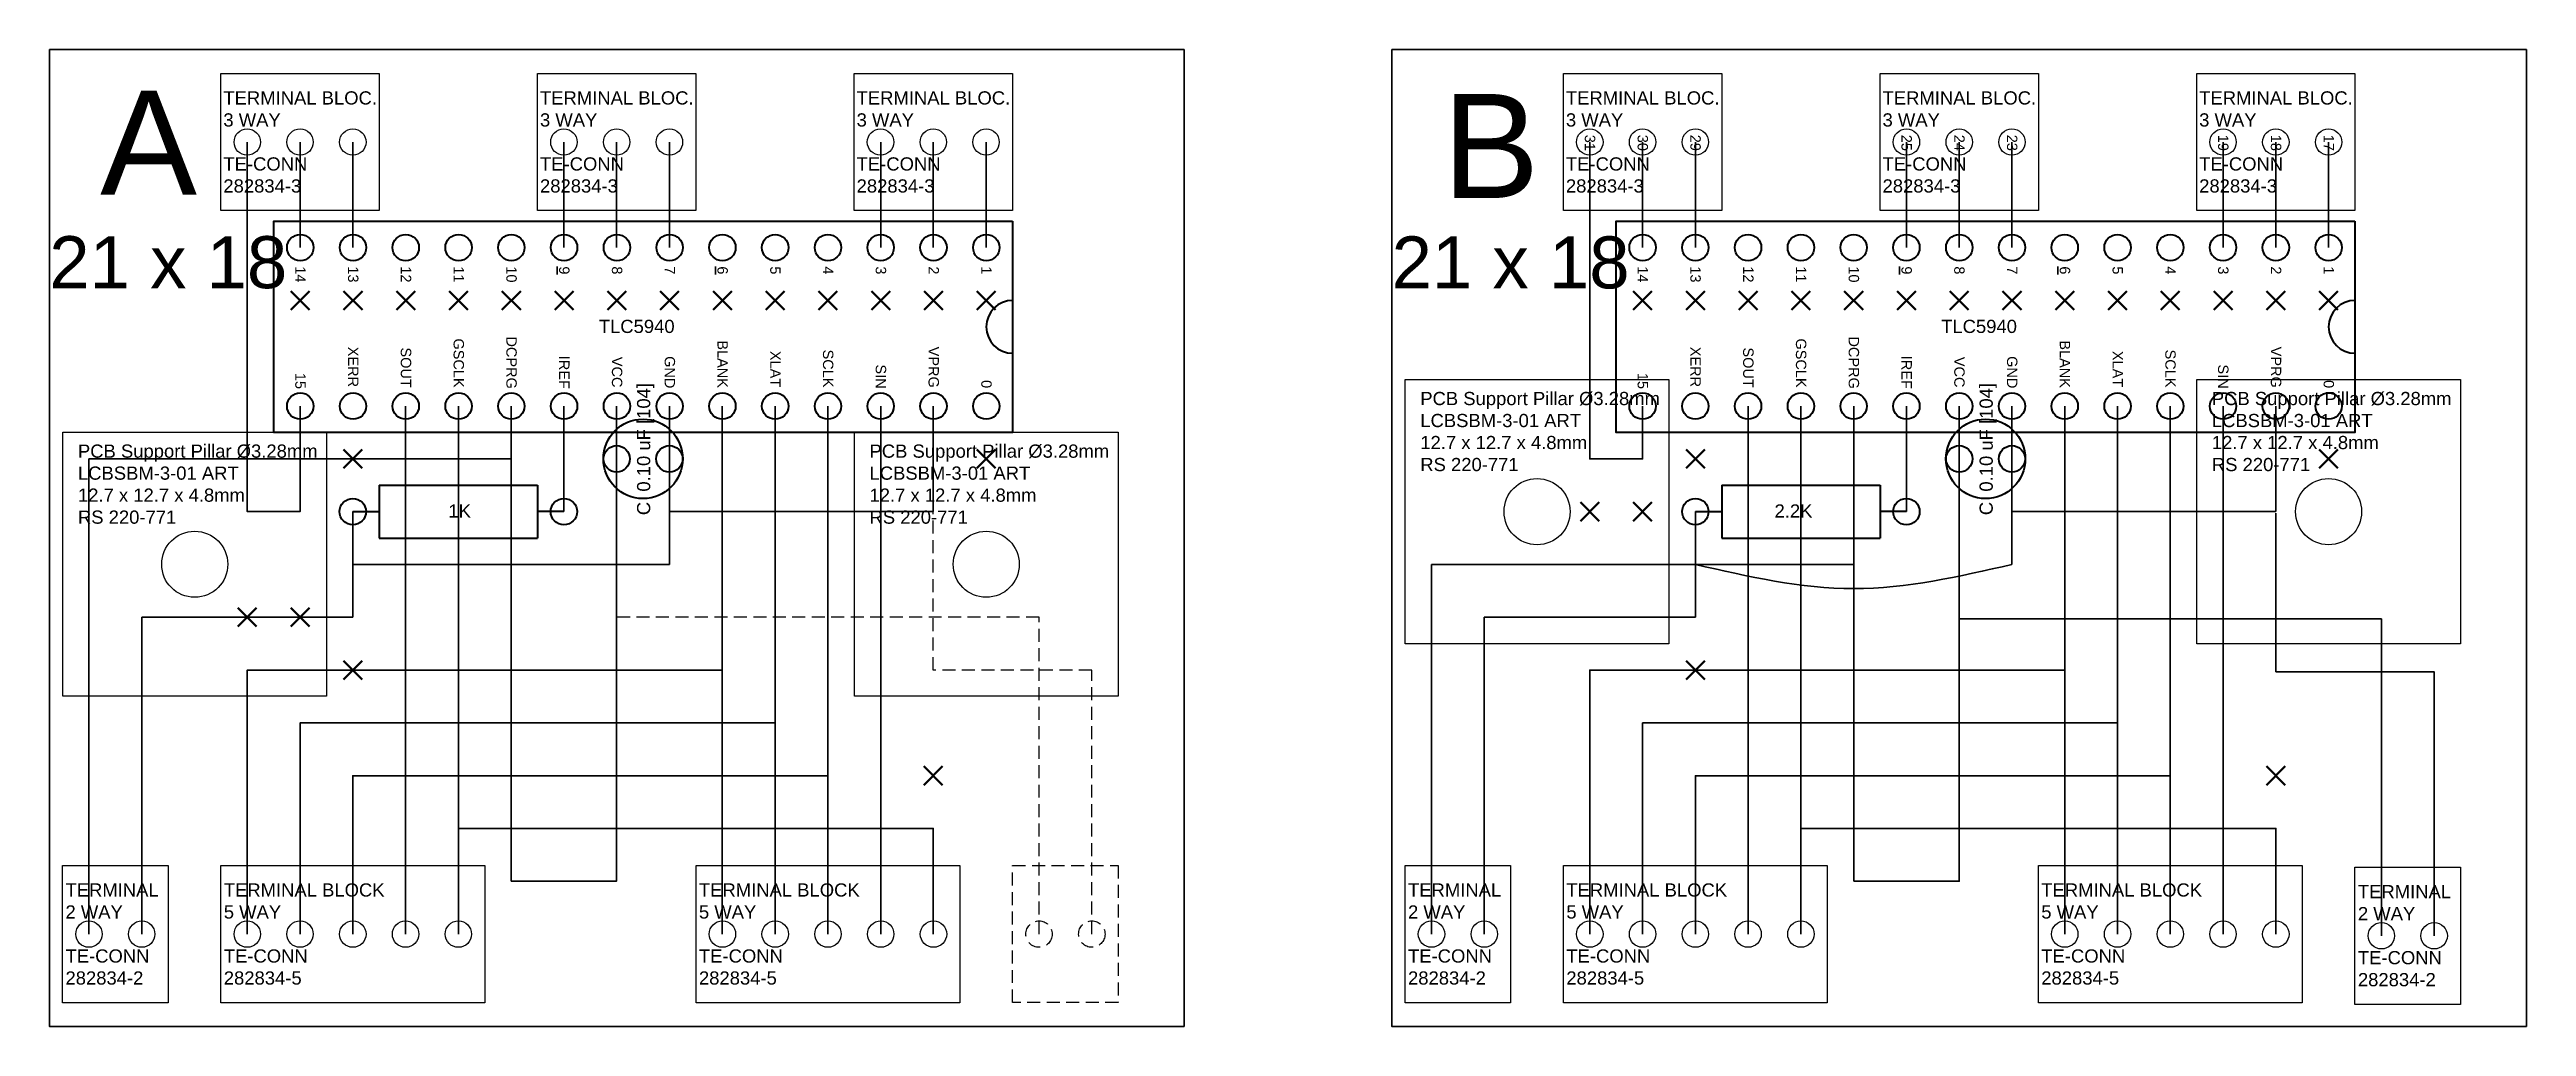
# Model space of a CAD drawing. Header units: millimetres. Extents: x 3648 to 4640, y -1371 to 0.
# Drawn here: x 3955.4 to 4074.6, y -1088.8 to -1041.8 of the extents above; entities that cross this region are included whole.
import ezdxf

# ---------------------------------------------------------------- set-up
doc = ezdxf.new("R2010")
doc.units = ezdxf.units.MM
doc.header["$LTSCALE"] = 10
doc.header["$MEASUREMENT"] = 0
doc.linetypes.add('HIDDEN', pattern=[0.375, 0.25, -0.125])
doc.layers.get('0').update_dxf_attribs({"color": 8})
for name, color, linetype, lineweight in [('+12V', 11, 'Continuous', 35), ('+5V', 1, 'Continuous', 35), ('Colour1', 94, 'Continuous', 35), ('Colour2', 30, 'Continuous', 35), ('Colour3', 220, 'Continuous', 35), ('Colour4', 200, 'Continuous', 35), ('Colour5', 180, 'Continuous', 35), ('Colour6', 80, 'Continuous', 35), ('Colour7', 150, 'Continuous', 35), ('Component Detail', 143, 'Continuous', 40), ('GND +0V', 7, 'Continuous', 35), ('VERO CUT', 252, 'Continuous', 35)]:
    doc.layers.add(name, color=color, linetype=linetype, lineweight=lineweight)
doc.layers.add('Colour8', color=7, linetype='Continuous', lineweight=35, true_color=0x7b4028)
doc.layers.add('Component', color=210, linetype='Continuous')
doc.layers.add('Construction', color=252, linetype='Continuous')
doc.layers.add('Component Centre', color=7, linetype='Continuous', true_color=0x7db0bf)
doc.styles.get("Standard").update_dxf_attribs({"font": 'arial.ttf'})
picture_1 = doc.add_image_def('image7.jpg', size_in_pixel=(144, 187))
picture_2 = doc.add_image_def('image8.jpg', size_in_pixel=(360, 187))
picture_3 = doc.add_image_def('image4.jpg', size_in_pixel=(216, 187))

msp = doc.modelspace()

# ---------------------------------------------------------------- texts
at = {"color": 4, "char_height": 0.5, "width": 7.3862, "attachment_point": 1, "rotation": 270}
for s, insert in [('31', (4029.77, -1045.88)), ('30', (4032.31, -1045.88)), ('29', (4034.85, -1045.88)), ('25', (4045.01, -1045.88)), ('24', (4047.55, -1045.88)), ('23', (4050.09, -1045.88)), ('19', (4060.25, -1045.88)), ('18', (4062.79, -1045.88)), ('17', (4065.33, -1045.88))]:
    msp.add_mtext(s, dxfattribs=dict(at, insert=insert))
at = {"layer": 'VERO CUT', "insert": (4022.42, -1043.92), "char_height": 5, "attachment_point": 1}
msp.add_mtext_dynamic_manual_height_columns('B', width=34.2989, gutter_width=1, heights=[0], dxfattribs=at)

# ---------------------------------------------------------------- blocks, each defined once
blk = doc.blocks.new('Terminal Block 2 flip -WAY TE CONNECTIVITY')
at = {"color": 1}
for centre in [(0, 0), (2.54, 0)]:
    blk.add_circle(centre, 0.635, dxfattribs=at)
at = {"layer": 'Component', "insert": (-1.13, 2.44), "char_height": 0.635, "width": 4.9953, "attachment_point": 1}
blk.add_mtext('TERMINAL\\P2 WAY\\P\\PTE-CONN\\P282834-2', dxfattribs=at)
at = {"layer": 'Component'}
image = blk.add_image(picture_1, insert=(3.81, 3.3), size_in_units=(5.08, 6.6), rotation=180, dxfattribs=at)
image.dxf.flags = 7
blk = doc.blocks.new('Terminal Block 5-new-WAY TE CONNECTIVITY')
at = {"color": 1}
for centre in [(-5.08, 0), (-2.54, 0), (0, 0), (2.54, 0), (5.08, 0)]:
    blk.add_circle(centre, 0.635, dxfattribs=at)
at = {"layer": 'Component', "insert": (-6.21, 2.44), "char_height": 0.635, "width": 9.8978, "attachment_point": 1}
blk.add_mtext('TERMINAL BLOCK\\P5 WAY\\P\\PTE-CONN\\P282834-5', dxfattribs=at)
at = {"layer": 'Component'}
image = blk.add_image(picture_2, insert=(6.35, 3.3), size_in_units=(12.7, 6.6), rotation=180, dxfattribs=at)
image.dxf.flags = 7
blk = doc.blocks.new('Terminal Block 3-WAY TE CONNECTIVITY')
at = {"color": 1}
for centre in [(-2.54, 0), (0, 0), (2.54, 0)]:
    blk.add_circle(centre, 0.635, dxfattribs=at)
at = {"layer": 'Component', "insert": (-3.69, 2.44), "char_height": 0.635, "width": 8.3344, "attachment_point": 1}
blk.add_mtext('TERMINAL BLOC.\\P3 WAY\\P\\PTE-CONN\\P282834-3', dxfattribs=at)
at = {"layer": 'Component'}
image = blk.add_image(picture_3, insert=(-3.81, -3.3), size_in_units=(7.62, 6.6), rotation=0, dxfattribs=at)
image.dxf.flags = 7
blk = doc.blocks.new('CUT')
at = {"color": 33, "lineweight": 50}
for points in [[(-0.45, -0.45), (0.45, 0.45)], [(0.45, -0.45), (-0.45, 0.45)]]:
    blk.add_lwpolyline(points, dxfattribs=at)
blk = doc.blocks.new('tlc5940')
at = {"layer": 'Component Detail', "color": 4}
blk.add_lwpolyline([(-1.27, 1.27), (8.89, 1.27), (8.89, -34.29), (-1.27, -34.29)], close=True, dxfattribs=at)
at = {"layer": 'Component Detail', "color": 1}
for centre in [(0, 0), (7.62, 0), (0, -2.54), (7.62, -2.54), (0, -5.08), (7.62, -5.08), (0, -7.62), (7.62, -7.62), (0, -10.16), (7.62, -10.16), (0, -12.7), (7.62, -12.7), (0, -15.24), (7.62, -15.24), (0, -17.78), (7.62, -17.78), (0, -20.32), (7.62, -20.32), (0, -22.86), (7.62, -22.86), (0, -25.4), (7.62, -25.4), (0, -27.94), (7.62, -27.94), (0, -30.48), (7.62, -30.48), (0, -33.02), (7.62, -33.02)]:
    blk.add_circle(centre, 0.635, dxfattribs=at)
at = {"layer": 'Component Detail', "color": 4}
blk.add_arc((3.81, 1.27), 1.27, 180, 0, dxfattribs=at)
at = {"color": 3, "rotation": 180}
for p in [(2.54, 0), (2.54, -2.54), (2.54, -5.08), (2.54, -7.62), (2.54, -10.16), (2.54, -12.7), (2.54, -15.24), (2.54, -17.78), (2.54, -20.32), (2.54, -22.86), (2.54, -25.4), (2.54, -27.94), (2.54, -30.48), (2.54, -33.02)]:
    blk.add_blockref('CUT', p, dxfattribs=at)
at = {"color": 4, "char_height": 0.5, "width": 7.3862, "attachment_point": 1}
for s, insert in [('1', (0.9, 0.26)), ('\\pi7.06015;0', (-0.69, 0.26)), ('2', (0.9, -2.28)), ('\\pi5.4534;VPRG', (-0.69, -2.28)), ('3', (0.9, -4.82)), ('\\pi6.31049;SIN', (-0.69, -4.82)), ('4', (0.9, -7.36)), ('\\pi5.59426;SCLK', (-0.69, -7.36)), ('5', (0.9, -9.9)), ('\\pi5.65633;XLAT', (-0.69, -9.9)), ('{\\L6}', (0.9, -12.44)), ('\\pi5.14815;BLANK', (-0.69, -12.44)), ('7', (0.9, -14.98)), ('\\pi5.90838;GND', (-0.69, -14.98)), ('8', (0.9, -17.52)), ('\\pi5.94214;VCC', (-0.69, -17.52)), ('{\\L9}', (0.9, -20.06)), ('\\pi5.89235;IREF', (-0.69, -20.06)), ('10', (0.9, -22.6)), ('\\pi4.96124;DCPRG', (-0.69, -22.6)), ('11', (0.9, -25.14)), ('\\pi5.05674;GSCLK', (-0.69, -25.14)), ('12', (0.9, -27.68)), ('\\pi5.49126;SOUT', (-0.69, -27.68)), ('13', (0.9, -30.22)), ('\\pi5.45749;XERR', (-0.69, -30.22)), ('14', (0.9, -32.76)), ('\\pi6.71329;15', (-0.69, -32.76))]:
    blk.add_mtext(s, dxfattribs=dict(at, insert=insert))
at = {"color": 4, "insert": (3.47, -18.65), "char_height": 0.635, "width": 14.2666, "attachment_point": 1, "rotation": 90}
blk.add_mtext('TLC5940 ', dxfattribs=at)
blk = doc.blocks.new('cap 0.10 uF [104]')
at = {"layer": 'Component Detail', "color": 4}
blk.add_circle((0, -1.27), 1.91, dxfattribs=at)
at = {"layer": 'Component Detail', "color": 1}
for centre in [(0, 0), (0, -2.54)]:
    blk.add_circle(centre, 0.635, dxfattribs=at)
at = {"color": 4, "insert": (-2.71, -0.98), "char_height": 0.635, "width": 14.2666, "attachment_point": 1}
blk.add_mtext('C  0.10 uF [104]', dxfattribs=at)
blk = doc.blocks.new('Resistor 1K')
at = {"layer": 'Component Detail', "color": 4}
for points in [[(1.27, -1.27), (1.27, 1.27)], [(8.89, 1.27), (1.27, 1.27)], [(8.89, -1.27), (8.89, 1.27)], [(0, 0), (1.27, 0)], [(10.16, 0), (8.89, 0)], [(8.89, -1.27), (1.27, -1.27)]]:
    blk.add_lwpolyline(points, dxfattribs=at)
at = {"layer": 'Component Detail', "color": 1}
for centre in [(0, 0), (10.16, 0)]:
    blk.add_circle(centre, 0.635, dxfattribs=at)
at = {"color": 4, "insert": (5.56, -0.35), "char_height": 0.635, "width": 3.0365, "attachment_point": 1, "rotation": 180}
blk.add_mtext('1K', dxfattribs=at)
blk = doc.blocks.new('PCB support Pillar')
at = {"layer": 'Component'}
blk.add_lwpolyline([(0, 0), (12.7, 0), (12.7, -12.7), (0, -12.7)], close=True, dxfattribs=at)
blk.add_circle((6.35, -6.35), 1.59, dxfattribs=at)
at = {"layer": 'Component', "insert": (0.73, -0.59), "char_height": 0.635, "width": 17.0886, "attachment_point": 1}
blk.add_mtext('PCB Support Pillar %%C3.28mm\\PLCBSBM-3-01 ART\\P12.7 x 12.7 x 4.8mm\\PRS 220-771', dxfattribs=at)
blk = doc.blocks.new('TLC Board A')
at = {"layer": '+5V'}
blk.add_line((47.63, -27.31), (47.63, -27.31), dxfattribs=at)
for points in [[(22.22, -17.15), (22.22, -24.77)], [(27.3, -24.77), (27.3, -17.15)], [(1.9, -19.69), (1.9, -42.55)], [(1.9, -19.69), (22.22, -19.69)], [(22.22, -40), (27.3, -40), (27.3, -24.77)], [(22.22, -24.77), (22.22, -40)]]:
    blk.add_lwpolyline(points, dxfattribs=at)
at = {"layer": 'Colour1'}
for points in [[(37.47, -42.55), (37.47, -19.69), (37.47, -17.15)], [(14.6, -42.55), (14.6, -34.93), (37.47, -34.93)]]:
    blk.add_lwpolyline(points, dxfattribs=at)
at = {"layer": 'Colour2'}
for points in [[(42.54, -42.55), (42.54, -37.47), (19.68, -37.47), (19.68, -17.15)], [(19.68, -42.55), (19.68, -34.93)]]:
    blk.add_lwpolyline(points, dxfattribs=at)
at = {"layer": 'Colour3'}
for points in [[(32.38, -42.55), (32.38, -17.15)], [(9.52, -42.55), (9.52, -29.85), (32.38, -29.85)]]:
    blk.add_lwpolyline(points, dxfattribs=at)
at = {"layer": 'Colour4'}
for points in [[(17.14, -42.55), (17.14, -17.15)], [(40.01, -17.15), (40.01, -42.55)]]:
    blk.add_lwpolyline(points, dxfattribs=at)
at = {"layer": 'Colour5'}
for points in [[(12.06, -17.15), (12.06, -22.23), (9.52, -22.23), (9.52, -4.45)], [(24.76, -9.53), (24.76, -4.45)], [(40.01, -9.53), (40.01, -4.45)], [(24.76, -22.23), (24.76, -17.15)]]:
    blk.add_lwpolyline(points, dxfattribs=at)
at = {"layer": 'Colour6'}
for points in [[(12.06, -9.53), (12.06, -4.45)], [(27.3, -9.53), (27.3, -4.45)], [(42.54, -9.53), (42.54, -4.45)]]:
    blk.add_lwpolyline(points, dxfattribs=at)
at = {"layer": 'Colour7'}
for points in [[(34.93, -42.55), (34.93, -17.15)], [(12.06, -42.55), (12.06, -32.39), (34.93, -32.39)]]:
    blk.add_lwpolyline(points, dxfattribs=at)
at = {"layer": 'Colour8'}
for points in [[(14.6, -9.53), (14.6, -4.45)], [(29.84, -9.53), (29.84, -4.45)], [(45.09, -9.53), (45.09, -4.45)]]:
    blk.add_lwpolyline(points, dxfattribs=at)
at = {"layer": 'Construction', "linetype": 'HIDDEN', "ltscale": 0.25}
for p, q in [((42.54, -29.85), (42.54, -22.23)), ((47.63, -27.31), (27.3, -27.31)), ((47.63, -42.55), (47.63, -27.31)), ((50.17, -29.85), (42.54, -29.85)), ((50.17, -42.55), (50.17, -29.85)), ((46.36, -45.84), (46.36, -39.25)), ((46.36, -39.25), (51.44, -39.25)), ((51.44, -39.25), (51.44, -45.84)), ((51.44, -45.84), (46.36, -45.84))]:
    blk.add_line(p, q, dxfattribs=at)
for centre in [(47.63, -42.55), (50.17, -42.55)]:
    blk.add_circle(centre, 0.635, dxfattribs=at)
at = {"layer": 'GND +0V'}
for points in [[(29.84, -17.15), (29.84, -22.23), (29.84, -22.23), (29.84, -22.23)], [(42.54, -22.23), (42.54, -17.15)], [(14.6, -22.23), (14.6, -27.31)], [(29.84, -24.77), (29.84, -22.23)], [(29.84, -22.23), (42.54, -22.23)], [(29.84, -24.77), (14.6, -24.77)], [(4.44, -27.31), (4.44, -42.55)], [(14.6, -27.31), (4.44, -27.31)]]:
    blk.add_lwpolyline(points, dxfattribs=at)
at = {"layer": 'VERO CUT'}
blk.add_lwpolyline([(0, 0), (54.61, 0), (54.61, -46.99), (0, -46.99)], close=True, dxfattribs=at)
at = {"layer": '+12V', "rotation": 270}
blk.add_blockref('tlc5940', (45.09, -9.53), dxfattribs=at)
at = {"color": 3, "rotation": 90}
for p in [(14.6, -19.69), (45.09, -19.69), (9.52, -27.31), (12.06, -27.31), (14.6, -29.85), (42.54, -34.93)]:
    blk.add_blockref('CUT', p, dxfattribs=at)
at = {"layer": 'Colour2', "rotation": 179.9999999999999}
blk.add_blockref('Resistor 1K', (24.76, -22.23), dxfattribs=at)
at = {"layer": 'Colour5', "rotation": 90}
blk.add_blockref('cap 0.10 uF [104]', (27.3, -19.69), dxfattribs=at)
at = {"layer": 'Component'}
for name, p in [('Terminal Block 2 flip -WAY TE CONNECTIVITY', (1.9, -42.55)), ('Terminal Block 5-new-WAY TE CONNECTIVITY', (14.6, -42.55)), ('Terminal Block 5-new-WAY TE CONNECTIVITY', (37.47, -42.55))]:
    blk.add_blockref(name, p, dxfattribs=at)
at = {"layer": 'Component Centre'}
for p in [(12.06, -4.45), (27.3, -4.45), (42.54, -4.45)]:
    blk.add_blockref('Terminal Block 3-WAY TE CONNECTIVITY', p, dxfattribs=at)
at = {"layer": 'VERO CUT'}
for p in [(0.64, -18.41), (38.74, -18.41)]:
    blk.add_blockref('PCB support Pillar', p, dxfattribs=at)
at = {"layer": 'VERO CUT', "attachment_point": 1}
for s, insert, char_height in [('A', (2.44, -1.98), 5), ('21 x 18', (-0.01, -8.98), 2.5)]:
    blk.add_mtext_dynamic_manual_height_columns(s, width=34.2989, gutter_width=1, heights=[0], dxfattribs=dict(at, insert=insert, char_height=char_height))
blk = doc.blocks.new('TLC Board')
at = {"layer": '+5V'}
for points in [[(15.24, 5.08), (15.24, -2.54)], [(20.32, -2.54), (20.32, 5.08)], [(-5.08, -2.54), (15.24, -2.54)], [(-5.08, -2.54), (-5.08, -20.32)], [(15.24, -2.54), (15.24, -17.78)], [(15.24, -17.78), (20.32, -17.78), (20.32, -2.54)], [(40.64, -5.16), (20.32, -5.16)], [(40.64, -20.4), (40.64, -5.16), (40.64, -5.16)]]:
    blk.add_lwpolyline(points, dxfattribs=at)
at = {"layer": 'Colour1'}
for points in [[(30.48, -20.32), (30.48, 2.54), (30.48, 5.08)], [(7.62, -20.32), (7.62, -12.7), (30.48, -12.7)]]:
    blk.add_lwpolyline(points, dxfattribs=at)
at = {"layer": 'Colour2'}
for points in [[(35.56, -20.32), (35.56, -15.24), (12.7, -15.24), (12.7, 5.08)], [(12.7, -20.32), (12.7, -12.7)]]:
    blk.add_lwpolyline(points, dxfattribs=at)
at = {"layer": 'Colour3'}
for points in [[(25.4, -20.32), (25.4, 5.08)], [(2.54, -20.32), (2.54, -7.62), (25.4, -7.62)]]:
    blk.add_lwpolyline(points, dxfattribs=at)
at = {"layer": 'Colour4'}
for points in [[(10.16, -20.32), (10.16, 5.08)], [(33.02, 5.08), (33.02, -20.32)]]:
    blk.add_lwpolyline(points, dxfattribs=at)
at = {"layer": 'Colour5'}
for points in [[(5.08, 5.08), (5.08, 2.54), (2.54, 2.54), (2.54, 17.78)], [(17.78, 12.7), (17.78, 17.78)], [(33.02, 12.7), (33.02, 17.78)], [(17.78, 0), (17.78, 5.08)]]:
    blk.add_lwpolyline(points, dxfattribs=at)
at = {"layer": 'Colour6'}
for points in [[(5.08, 12.7), (5.08, 17.78)], [(20.32, 12.7), (20.32, 17.78)], [(35.56, 12.7), (35.56, 17.78)]]:
    blk.add_lwpolyline(points, dxfattribs=at)
at = {"layer": 'Colour7'}
for points in [[(27.94, -20.32), (27.94, 5.08)], [(5.08, -20.32), (5.08, -10.16), (27.94, -10.16)]]:
    blk.add_lwpolyline(points, dxfattribs=at)
at = {"layer": 'Colour8'}
for points in [[(7.62, 12.7), (7.62, 17.78)], [(22.86, 12.7), (22.86, 17.78)], [(38.1, 12.7), (38.1, 17.78)]]:
    blk.add_lwpolyline(points, dxfattribs=at)
at = {"layer": 'Component Detail', "color": 4}
for points in [[(8.89, 1.27), (8.89, -1.27)], [(8.89, 1.27), (16.51, 1.27)], [(16.51, 1.27), (16.51, -1.27)], [(7.62, 0), (8.89, 0)], [(17.78, 0), (16.51, 0)], [(8.89, -1.27), (16.51, -1.27)]]:
    blk.add_lwpolyline(points, dxfattribs=at)
at = {"layer": 'Component Detail', "color": 1}
for centre in [(7.62, 0), (17.78, 0)]:
    blk.add_circle(centre, 0.635, dxfattribs=at)
at = {"layer": 'GND +0V'}
for points in [[(22.86, 5.08), (22.86, 0), (22.86, 0), (22.86, 0)], [(35.56, 0), (35.56, 5.08)], [(7.62, 0), (7.62, -5.08)], [(22.86, -2.54), (22.86, 0)], [(22.86, 0), (35.56, 0)], [(43.18, -20.4), (43.18, -7.7), (35.56, -7.7), (35.56, -0.08)], [(-2.54, -5.08), (-2.54, -20.32)], [(7.62, -5.08), (-2.54, -5.08)]]:
    blk.add_lwpolyline(points, dxfattribs=at)
blk.add_spline([(7.62, -2.54), (15.24, -3.7), (22.86, -2.54)], degree=3, dxfattribs=at)
at = {"layer": 'VERO CUT', "color": 7}
blk.add_lwpolyline([(-6.99, 22.23), (47.62, 22.23), (47.62, -24.76), (-6.99, -24.76)], close=True, dxfattribs=at)
at = {"layer": '+12V', "rotation": 270}
blk.add_blockref('tlc5940', (38.1, 12.7), dxfattribs=at)
at = {"color": 3, "rotation": 90}
for p in [(7.62, 2.54), (38.1, 2.54), (2.54, 0), (5.08, 0), (7.62, -7.62), (35.56, -12.7)]:
    blk.add_blockref('CUT', p, dxfattribs=at)
at = {"layer": 'Colour5', "rotation": 90}
blk.add_blockref('cap 0.10 uF [104]', (20.32, 2.54), dxfattribs=at)
at = {"layer": 'Component'}
for name, p in [('Terminal Block 2 flip -WAY TE CONNECTIVITY', (-5.08, -20.32)), ('Terminal Block 5-new-WAY TE CONNECTIVITY', (7.62, -20.32)), ('Terminal Block 5-new-WAY TE CONNECTIVITY', (30.48, -20.32)), ('Terminal Block 2 flip -WAY TE CONNECTIVITY', (40.64, -20.4))]:
    blk.add_blockref(name, p, dxfattribs=at)
at = {"layer": 'Component Centre'}
for p in [(5.08, 17.78), (20.32, 17.78), (35.56, 17.78)]:
    blk.add_blockref('Terminal Block 3-WAY TE CONNECTIVITY', p, dxfattribs=at)
at = {"layer": 'VERO CUT'}
for p in [(-6.35, 6.35), (31.75, 6.35)]:
    blk.add_blockref('PCB support Pillar', p, dxfattribs=at)
at = {"color": 4, "insert": (11.43, 0.35), "char_height": 0.635, "width": 3.0365, "attachment_point": 1}
blk.add_mtext('2.2K', dxfattribs=at)
at = {"layer": 'VERO CUT', "insert": (-7, 13.24), "char_height": 2.5, "attachment_point": 1}
blk.add_mtext_dynamic_manual_height_columns('21 x 18', width=34.2989, gutter_width=1, heights=[0], dxfattribs=at)

# ---------------------------------------------------------------- block references
at = {"layer": 'Component'}
for name, p in [('TLC Board A', (3955.37, -1041.78)), ('TLC Board', (4026.97, -1064.01))]:
    msp.add_blockref(name, p, dxfattribs=at)

msp.set_redraw_order([(e.dxf.handle, doc.entitydb.next_handle()) for e in msp.query("TEXT MTEXT ATTDEF DIMENSION ARC_DIMENSION")])  # texts and dimensions are drawn at this point

doc.saveas('drawing.dxf')
